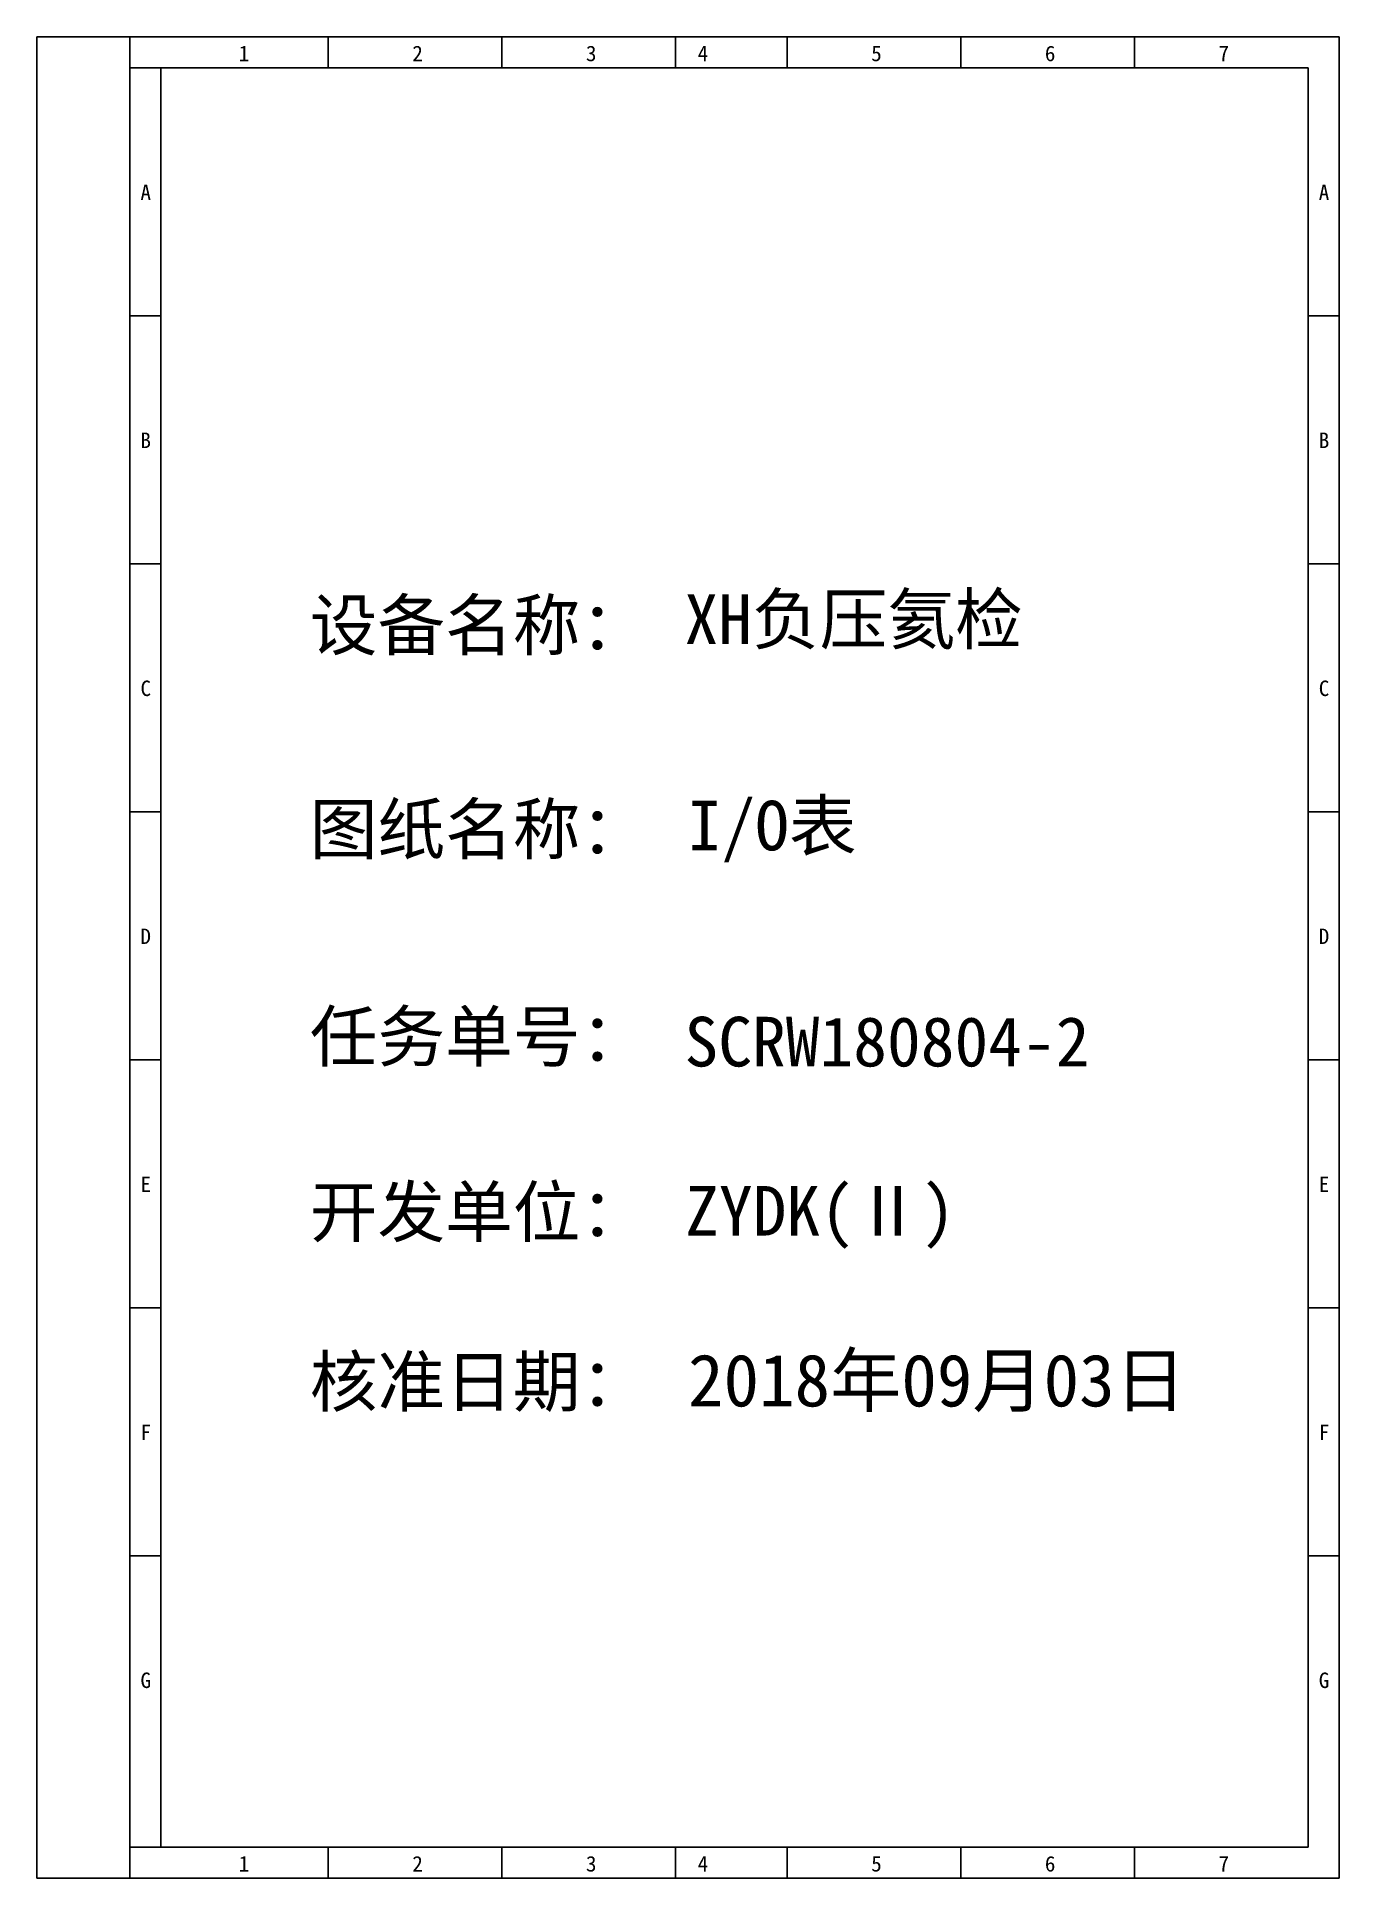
# Model space of a CAD drawing. Header units: millimetres. Extents: x 17734 to 28845, y 9358 to 11073.
# Drawn here: x 22579.6 to 22810.6, y 10746 to 11072.7 of the extents above; entities that cross this region are included whole.
import ezdxf

# ---------------------------------------------------------------- set-up
doc = ezdxf.new("R2010")
doc.units = ezdxf.units.MM
doc.layers.add('AE_BOR', color=1, linetype='Continuous')
doc.layers.add('电气图内容', color=7, linetype='Continuous')
doc.styles.get("Standard").update_dxf_attribs({"font": ''})
doc.styles.get('Standard').set_extended_font_data('SimSun')

msp = doc.modelspace()

# ---------------------------------------------------------------- texts
at = {"linetype": 'ByBlock', "char_height": 2.75, "attachment_point": 1}
for s, insert, width in [('{\\fKaiTi_GB2312|b0|i0|c134|p0;1}', (22615.416, 11071.13), 12.92687), ('{\\fKaiTi_GB2312|b0|i0|c134|p0;2}', (22646.216, 11071.13), 12.92687), ('{\\fKaiTi_GB2312|b0|i0|c134|p0;3}', (22677.016, 11071.13), 12.92687), ('{\\fKaiTi_GB2312|b0|i0|c134|p0;4}', (22696.816, 11071.13), 12.92687), ('{\\fKaiTi_GB2312|b0|i0|c134|p0;5}', (22727.616, 11071.13), 12.92687), ('{\\fKaiTi_GB2312|b0|i0|c134|p0;6}', (22758.416, 11071.13), 12.92687), ('{\\fKaiTi_GB2312|b0|i0|c134|p0;7}', (22789.216, 11071.13), 12.92687), ('{\\fKaiTi_GB2312|b0|i0|c134|p0;A}', (22597.996, 11046.489), 5.5), ('{\\fKaiTi_GB2312|b0|i0|c134|p0;A}', (22806.996, 11046.489), 5.5), ('{\\fKaiTi_GB2312|b0|i0|c134|p0;B}', (22597.996, 11002.489), 5.5), ('{\\fKaiTi_GB2312|b0|i0|c134|p0;B}', (22806.996, 11002.489), 5.5), ('{\\fKaiTi_GB2312|b0|i0|c134|p0;C}', (22597.996, 10958.489), 5.5), ('{\\fKaiTi_GB2312|b0|i0|c134|p0;C}', (22806.996, 10958.489), 5.5), ('{\\fKaiTi_GB2312|b0|i0|c134|p0;D}', (22597.996, 10914.489), 5.5), ('{\\fKaiTi_GB2312|b0|i0|c134|p0;D}', (22806.996, 10914.489), 5.5), ('{\\fKaiTi_GB2312|b0|i0|c134|p0;E}', (22597.996, 10870.489), 5.5), ('{\\fKaiTi_GB2312|b0|i0|c134|p0;E}', (22806.996, 10870.489), 5.5), ('{\\fKaiTi_GB2312|b0|i0|c134|p0;F}', (22597.996, 10826.489), 5.5), ('{\\fKaiTi_GB2312|b0|i0|c134|p0;F}', (22806.996, 10826.489), 5.5), ('{\\fKaiTi_GB2312|b0|i0|c134|p0;G}', (22597.996, 10782.489), 5.5), ('{\\fKaiTi_GB2312|b0|i0|c134|p0;G}', (22806.996, 10782.489), 5.5), ('{\\fKaiTi_GB2312|b0|i0|c134|p0;1}', (22615.416, 10749.93), 12.92687), ('{\\fKaiTi_GB2312|b0|i0|c134|p0;2}', (22646.216, 10749.93), 12.92687), ('{\\fKaiTi_GB2312|b0|i0|c134|p0;3}', (22677.016, 10749.93), 12.92687), ('{\\fKaiTi_GB2312|b0|i0|c134|p0;4}', (22696.816, 10749.93), 12.92687), ('{\\fKaiTi_GB2312|b0|i0|c134|p0;5}', (22727.616, 10749.93), 12.92687), ('{\\fKaiTi_GB2312|b0|i0|c134|p0;6}', (22758.416, 10749.93), 12.92687), ('{\\fKaiTi_GB2312|b0|i0|c134|p0;7}', (22789.216, 10749.93), 12.92687)]:
    msp.add_mtext(s, dxfattribs=dict(at, insert=insert, width=width))
at = {"color": 3, "lineweight": 211, "insert": (22695.059, 10937.161), "char_height": 8.8, "width": 113.79098, "attachment_point": 1}
msp.add_mtext('{\\fSimSun|b1|i0|c134|p2;\\C256;I/O表}', dxfattribs=at)
at = {"layer": '电气图内容', "color": 7, "attachment_point": 1}
for s, insert, char_height in [('设备名称：', (22628.035, 10972.739), 8.8), ('XH负压氦检', (22694.495, 10973.775), 8.8), ('图纸名称：', (22628.035, 10936.539), 8.8), ('任务单号：', (22628.035, 10899.736), 8.8), ('SCRW180804-2', (22694.495, 10898.825), 8.8), ('开发单位：', (22628.035, 10868.62), 8.8), ('{\\C256;ZYDK(Ⅱ)}', (22694.615, 10868.815), 8.8), ('{\\fKaiTi_GB2312|b0|i0|c134|p49;\\C256;2018\\fSimSun|b0|i0|c134|p2;年\\fKaiTi_GB2312|b0|i0|c134|p49;09\\fSimSun|b0|i0|c134|p2;月\\fKaiTi_GB2312|b0|i0|c134|p49;03\\fSimSun|b0|i0|c134|p2;日}', (22695.121, 10838.964), 9.261945), ('核准日期：', (22628.035, 10838.515), 8.8)]:
    msp.add_mtext(s, dxfattribs=dict(at, insert=insert, char_height=char_height))

# ---------------------------------------------------------------- linework, layer by layer
at = {"linetype": 'ByBlock'}
for p, q in [((22596.117, 11072.701), (22596.117, 10746.001)), ((22805.117, 11067.201), (22596.117, 11067.201)), ((22601.617, 11067.201), (22601.617, 10751.501)), ((22596.117, 10751.501), (22805.117, 10751.501)), ((22805.117, 10751.501), (22596.117, 10751.501))]:
    msp.add_line(p, q, dxfattribs=at)
for points in [[(22631.317, 11067.201), (22631.317, 11072.701)], [(22662.117, 11067.201), (22662.117, 11072.701)], [(22692.917, 11067.201), (22692.917, 11072.701)], [(22712.717, 11067.201), (22712.717, 11072.701)], [(22743.517, 11067.201), (22743.517, 11072.701)], [(22774.317, 11067.201), (22774.317, 11072.701)], [(22607.117, 11067.201), (22601.617, 11067.201)], [(22607.117, 11067.201), (22601.617, 11067.201)], [(22805.117, 10751.501), (22805.117, 11067.201)], [(22601.617, 11023.201), (22596.117, 11023.201)], [(22810.617, 11023.201), (22805.117, 11023.201)], [(22601.617, 10979.201), (22596.117, 10979.201)], [(22810.617, 10979.201), (22805.117, 10979.201)], [(22601.617, 10935.201), (22596.117, 10935.201)], [(22810.617, 10935.201), (22805.117, 10935.201)], [(22601.617, 10891.201), (22596.117, 10891.201)], [(22810.617, 10891.201), (22805.117, 10891.201)], [(22601.617, 10847.201), (22596.117, 10847.201)], [(22810.617, 10847.201), (22805.117, 10847.201)], [(22601.617, 10803.201), (22596.117, 10803.201)], [(22810.617, 10803.201), (22805.117, 10803.201)], [(22631.317, 10746.001), (22631.317, 10751.501)], [(22662.117, 10746.001), (22662.117, 10751.501)], [(22692.917, 10746.001), (22692.917, 10751.501)], [(22712.717, 10746.001), (22712.717, 10751.501)], [(22743.517, 10746.001), (22743.517, 10751.501)], [(22774.317, 10746.001), (22774.317, 10751.501)]]:
    msp.add_lwpolyline(points, dxfattribs=at)
at = {"layer": 'AE_BOR', "linetype": 'ByBlock'}
for p, q in [((22579.617, 10746.001), (22579.617, 11072.701)), ((22601.617, 11072.701), (22579.617, 11072.701)), ((22805.117, 11072.701), (22601.617, 11072.701)), ((22805.117, 11072.701), (22810.617, 11072.701)), ((22810.617, 11072.701), (22810.617, 10746.001)), ((22810.617, 10746.001), (22579.617, 10746.001)), ((22579.617, 10746.001), (22810.617, 10746.001))]:
    msp.add_line(p, q, dxfattribs=at)

msp.set_redraw_order([(e.dxf.handle, doc.entitydb.next_handle()) for e in msp.query("TEXT MTEXT ATTDEF DIMENSION ARC_DIMENSION")])  # texts and dimensions are drawn at this point

doc.saveas('drawing.dxf')
